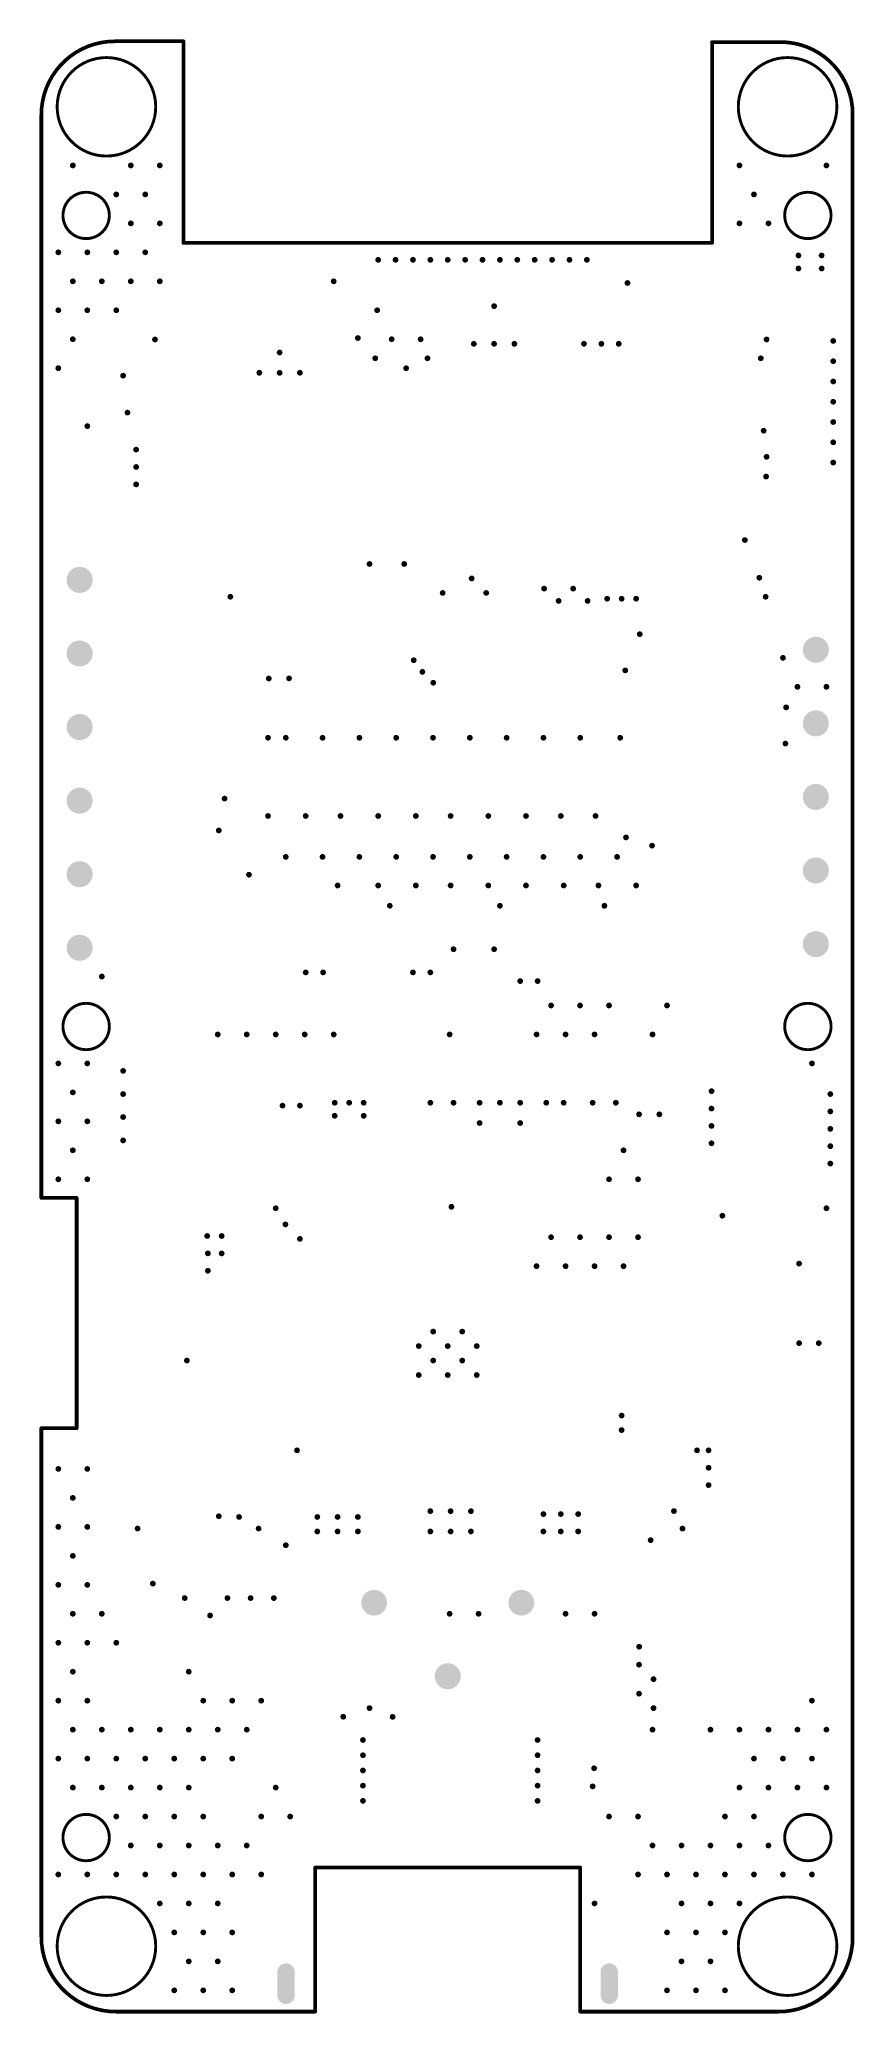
# Model space of a CAD drawing. Header units: millimetres. Extents: x -14.1 to 14, y -5 to 63.1.
import ezdxf

# ---------------------------------------------------------------- set-up
doc = ezdxf.new("R2010")
doc.units = ezdxf.units.MM
for name, color, linetype in [('KeepOutLayer', 6, 'Continuous'), ('PadHoleLayer', 156, 'Continuous'), ('ViaHoleLayer', 16, 'Continuous')]:
    doc.layers.add(name, color=color, linetype=linetype)

# ---------------------------------------------------------------- blocks, each defined once
blk = doc.blocks.new('HDR1X6_2')
at = {"layer": 'PadHoleLayer'}
h = blk.add_hatch(color=156, dxfattribs=at)
edge = h.paths.add_edge_path()
edge.add_arc((0, 0), 0.45, 0, 360)
h = blk.add_hatch(color=156, dxfattribs=at)
edge = h.paths.add_edge_path()
edge.add_arc((2.54, 0), 0.45, 0, 360)
h = blk.add_hatch(color=156, dxfattribs=at)
edge = h.paths.add_edge_path()
edge.add_arc((5.08, 0), 0.45, 0, 360)
h = blk.add_hatch(color=156, dxfattribs=at)
edge = h.paths.add_edge_path()
edge.add_arc((7.62, 0), 0.45, 0, 360)
h = blk.add_hatch(color=156, dxfattribs=at)
edge = h.paths.add_edge_path()
edge.add_arc((10.16, 0), 0.45, 0, 360)
h = blk.add_hatch(color=156, dxfattribs=at)
edge = h.paths.add_edge_path()
edge.add_arc((12.7, 0), 0.45, 0, 360)
blk = doc.blocks.new('HDR1X5_3')
at = {"layer": 'PadHoleLayer'}
h = blk.add_hatch(color=156, dxfattribs=at)
edge = h.paths.add_edge_path()
edge.add_arc((0, 0), 0.45, 0, 360)
h = blk.add_hatch(color=156, dxfattribs=at)
edge = h.paths.add_edge_path()
edge.add_arc((2.54, 0), 0.45, 0, 360)
h = blk.add_hatch(color=156, dxfattribs=at)
edge = h.paths.add_edge_path()
edge.add_arc((5.08, 0), 0.45, 0, 360)
h = blk.add_hatch(color=156, dxfattribs=at)
edge = h.paths.add_edge_path()
edge.add_arc((7.62, 0), 0.45, 0, 360)
h = blk.add_hatch(color=156, dxfattribs=at)
edge = h.paths.add_edge_path()
edge.add_arc((10.16, 0), 0.45, 0, 360)
blk = doc.blocks.new('AS312_52')
at = {"layer": 'PadHoleLayer'}
h = blk.add_hatch(color=156, dxfattribs=at)
edge = h.paths.add_edge_path()
edge.add_arc((0.076, 2.642), 0.45, 0, 360)
h = blk.add_hatch(color=156, dxfattribs=at)
edge = h.paths.add_edge_path()
edge.add_arc((-2.464, 0.102), 0.445, 0, 360)
h = blk.add_hatch(color=156, dxfattribs=at)
edge = h.paths.add_edge_path()
edge.add_arc((2.616, 0.102), 0.445, 0, 360)
blk = doc.blocks.new('TYPE_C____59')
at = {"layer": 'PadHoleLayer'}
h = blk.add_hatch(color=156, dxfattribs=at)
edge = h.paths.add_edge_path()
edge.add_arc((-5.575, -4.5), 0.3, 0, 180)
edge.add_line((-5.875, -4.5), (-5.875, -5.3))
edge.add_arc((-5.575, -5.3), 0.3, 180, 360)
edge.add_line((-5.275, -5.3), (-5.275, -4.5))
h = blk.add_hatch(color=156, dxfattribs=at)
edge = h.paths.add_edge_path()
edge.add_arc((5.575, -4.5), 0.3, 0, 180)
edge.add_line((5.275, -4.5), (5.275, -5.3))
edge.add_arc((5.575, -5.3), 0.3, 180, 360)
edge.add_line((5.875, -5.3), (5.875, -4.5))

msp = doc.modelspace()

# ---------------------------------------------------------------- hatches: boundary and pattern name
at = {"layer": 'ViaHoleLayer'}
h = msp.add_hatch(color=16, dxfattribs=at)
edge = h.paths.add_edge_path()
edge.add_arc((-12.935, 58.758), 0.1, 0, 360)
h = msp.add_hatch(color=16, dxfattribs=at)
edge = h.paths.add_edge_path()
edge.add_arc((-10.935, 58.758), 0.1, 0, 360)
h = msp.add_hatch(color=16, dxfattribs=at)
edge = h.paths.add_edge_path()
edge.add_arc((-9.935, 58.758), 0.1, 0, 360)
h = msp.add_hatch(color=16, dxfattribs=at)
edge = h.paths.add_edge_path()
edge.add_arc((10.065, 58.758), 0.1, 0, 360)
h = msp.add_hatch(color=16, dxfattribs=at)
edge = h.paths.add_edge_path()
edge.add_arc((13.065, 58.758), 0.1, 0, 360)
h = msp.add_hatch(color=16, dxfattribs=at)
edge = h.paths.add_edge_path()
edge.add_arc((-11.435, 57.758), 0.1, 0, 360)
h = msp.add_hatch(color=16, dxfattribs=at)
edge = h.paths.add_edge_path()
edge.add_arc((-10.435, 57.758), 0.1, 0, 360)
h = msp.add_hatch(color=16, dxfattribs=at)
edge = h.paths.add_edge_path()
edge.add_arc((10.565, 57.758), 0.1, 0, 360)
h = msp.add_hatch(color=16, dxfattribs=at)
edge = h.paths.add_edge_path()
edge.add_arc((-10.935, 56.758), 0.1, 0, 360)
h = msp.add_hatch(color=16, dxfattribs=at)
edge = h.paths.add_edge_path()
edge.add_arc((-9.935, 56.758), 0.1, 0, 360)
h = msp.add_hatch(color=16, dxfattribs=at)
edge = h.paths.add_edge_path()
edge.add_arc((10.065, 56.758), 0.1, 0, 360)
h = msp.add_hatch(color=16, dxfattribs=at)
edge = h.paths.add_edge_path()
edge.add_arc((11.065, 56.758), 0.1, 0, 360)
h = msp.add_hatch(color=16, dxfattribs=at)
edge = h.paths.add_edge_path()
edge.add_arc((-13.435, 55.758), 0.1, 0, 360)
h = msp.add_hatch(color=16, dxfattribs=at)
edge = h.paths.add_edge_path()
edge.add_arc((-12.435, 55.758), 0.1, 0, 360)
h = msp.add_hatch(color=16, dxfattribs=at)
edge = h.paths.add_edge_path()
edge.add_arc((-11.435, 55.758), 0.1, 0, 360)
h = msp.add_hatch(color=16, dxfattribs=at)
edge = h.paths.add_edge_path()
edge.add_arc((-10.435, 55.758), 0.1, 0, 360)
h = msp.add_hatch(color=16, dxfattribs=at)
edge = h.paths.add_edge_path()
edge.add_arc((-2.4, 55.5), 0.1, 0, 360)
h = msp.add_hatch(color=16, dxfattribs=at)
edge = h.paths.add_edge_path()
edge.add_arc((-1.8, 55.5), 0.1, 0, 360)
h = msp.add_hatch(color=16, dxfattribs=at)
edge = h.paths.add_edge_path()
edge.add_arc((-1.2, 55.5), 0.1, 0, 360)
h = msp.add_hatch(color=16, dxfattribs=at)
edge = h.paths.add_edge_path()
edge.add_arc((-0.6, 55.5), 0.1, 0, 360)
h = msp.add_hatch(color=16, dxfattribs=at)
edge = h.paths.add_edge_path()
edge.add_arc((0, 55.5), 0.1, 0, 360)
h = msp.add_hatch(color=16, dxfattribs=at)
edge = h.paths.add_edge_path()
edge.add_arc((0.6, 55.5), 0.1, 0, 360)
h = msp.add_hatch(color=16, dxfattribs=at)
edge = h.paths.add_edge_path()
edge.add_arc((1.2, 55.5), 0.1, 0, 360)
h = msp.add_hatch(color=16, dxfattribs=at)
edge = h.paths.add_edge_path()
edge.add_arc((1.8, 55.5), 0.1, 0, 360)
h = msp.add_hatch(color=16, dxfattribs=at)
edge = h.paths.add_edge_path()
edge.add_arc((2.4, 55.5), 0.1, 0, 360)
h = msp.add_hatch(color=16, dxfattribs=at)
edge = h.paths.add_edge_path()
edge.add_arc((3, 55.5), 0.1, 0, 360)
h = msp.add_hatch(color=16, dxfattribs=at)
edge = h.paths.add_edge_path()
edge.add_arc((3.6, 55.5), 0.1, 0, 360)
h = msp.add_hatch(color=16, dxfattribs=at)
edge = h.paths.add_edge_path()
edge.add_arc((4.2, 55.5), 0.1, 0, 360)
h = msp.add_hatch(color=16, dxfattribs=at)
edge = h.paths.add_edge_path()
edge.add_arc((4.8, 55.5), 0.1, 0, 360)
h = msp.add_hatch(color=16, dxfattribs=at)
edge = h.paths.add_edge_path()
edge.add_arc((12.1, 55.65), 0.1, 0, 360)
h = msp.add_hatch(color=16, dxfattribs=at)
edge = h.paths.add_edge_path()
edge.add_arc((12.1, 55.2), 0.1, 0, 360)
h = msp.add_hatch(color=16, dxfattribs=at)
edge = h.paths.add_edge_path()
edge.add_arc((12.9, 55.65), 0.1, 0, 360)
h = msp.add_hatch(color=16, dxfattribs=at)
edge = h.paths.add_edge_path()
edge.add_arc((12.9, 55.2), 0.1, 0, 360)
h = msp.add_hatch(color=16, dxfattribs=at)
edge = h.paths.add_edge_path()
edge.add_arc((-12.935, 54.758), 0.1, 0, 360)
h = msp.add_hatch(color=16, dxfattribs=at)
edge = h.paths.add_edge_path()
edge.add_arc((-11.935, 54.758), 0.1, 0, 360)
h = msp.add_hatch(color=16, dxfattribs=at)
edge = h.paths.add_edge_path()
edge.add_arc((-10.935, 54.758), 0.1, 0, 360)
h = msp.add_hatch(color=16, dxfattribs=at)
edge = h.paths.add_edge_path()
edge.add_arc((-9.935, 54.758), 0.1, 0, 360)
h = msp.add_hatch(color=16, dxfattribs=at)
edge = h.paths.add_edge_path()
edge.add_arc((-3.935, 54.758), 0.1, 0, 360)
h = msp.add_hatch(color=16, dxfattribs=at)
edge = h.paths.add_edge_path()
edge.add_arc((6.2, 54.7), 0.1, 0, 360)
h = msp.add_hatch(color=16, dxfattribs=at)
edge = h.paths.add_edge_path()
edge.add_arc((-13.435, 53.758), 0.1, 0, 360)
h = msp.add_hatch(color=16, dxfattribs=at)
edge = h.paths.add_edge_path()
edge.add_arc((-12.435, 53.758), 0.1, 0, 360)
h = msp.add_hatch(color=16, dxfattribs=at)
edge = h.paths.add_edge_path()
edge.add_arc((-11.435, 53.758), 0.1, 0, 360)
h = msp.add_hatch(color=16, dxfattribs=at)
edge = h.paths.add_edge_path()
edge.add_arc((-2.435, 53.758), 0.1, 0, 360)
h = msp.add_hatch(color=16, dxfattribs=at)
edge = h.paths.add_edge_path()
edge.add_arc((1.6, 53.9), 0.1, 0, 360)
h = msp.add_hatch(color=16, dxfattribs=at)
edge = h.paths.add_edge_path()
edge.add_arc((-12.935, 52.758), 0.1, 0, 360)
h = msp.add_hatch(color=16, dxfattribs=at)
edge = h.paths.add_edge_path()
edge.add_arc((-10.1, 52.75), 0.1, 0, 360)
h = msp.add_hatch(color=16, dxfattribs=at)
edge = h.paths.add_edge_path()
edge.add_arc((-3.1, 52.8), 0.1, 0, 360)
h = msp.add_hatch(color=16, dxfattribs=at)
edge = h.paths.add_edge_path()
edge.add_arc((-1.935, 52.758), 0.1, 0, 360)
h = msp.add_hatch(color=16, dxfattribs=at)
edge = h.paths.add_edge_path()
edge.add_arc((-0.935, 52.758), 0.1, 0, 360)
h = msp.add_hatch(color=16, dxfattribs=at)
edge = h.paths.add_edge_path()
edge.add_arc((0.9, 52.6), 0.1, 0, 360)
h = msp.add_hatch(color=16, dxfattribs=at)
edge = h.paths.add_edge_path()
edge.add_arc((1.6, 52.6), 0.1, 0, 360)
h = msp.add_hatch(color=16, dxfattribs=at)
edge = h.paths.add_edge_path()
edge.add_arc((2.3, 52.6), 0.1, 0, 360)
h = msp.add_hatch(color=16, dxfattribs=at)
edge = h.paths.add_edge_path()
edge.add_arc((4.7, 52.6), 0.1, 0, 360)
h = msp.add_hatch(color=16, dxfattribs=at)
edge = h.paths.add_edge_path()
edge.add_arc((5.3, 52.6), 0.1, 0, 360)
h = msp.add_hatch(color=16, dxfattribs=at)
edge = h.paths.add_edge_path()
edge.add_arc((5.9, 52.6), 0.1, 0, 360)
h = msp.add_hatch(color=16, dxfattribs=at)
edge = h.paths.add_edge_path()
edge.add_arc((11, 52.75), 0.1, 0, 360)
h = msp.add_hatch(color=16, dxfattribs=at)
edge = h.paths.add_edge_path()
edge.add_arc((13.3, 52.7), 0.1, 0, 360)
h = msp.add_hatch(color=16, dxfattribs=at)
edge = h.paths.add_edge_path()
edge.add_arc((-13.435, 51.758), 0.1, 0, 360)
h = msp.add_hatch(color=16, dxfattribs=at)
edge = h.paths.add_edge_path()
edge.add_arc((-5.8, 52.3), 0.1, 0, 360)
h = msp.add_hatch(color=16, dxfattribs=at)
edge = h.paths.add_edge_path()
edge.add_arc((-2.5, 52.1), 0.1, 0, 360)
h = msp.add_hatch(color=16, dxfattribs=at)
edge = h.paths.add_edge_path()
edge.add_arc((-1.435, 51.758), 0.1, 0, 360)
h = msp.add_hatch(color=16, dxfattribs=at)
edge = h.paths.add_edge_path()
edge.add_arc((-0.7, 52.1), 0.1, 0, 360)
h = msp.add_hatch(color=16, dxfattribs=at)
edge = h.paths.add_edge_path()
edge.add_arc((10.8, 52.1), 0.1, 0, 360)
h = msp.add_hatch(color=16, dxfattribs=at)
edge = h.paths.add_edge_path()
edge.add_arc((13.3, 52), 0.1, 0, 360)
h = msp.add_hatch(color=16, dxfattribs=at)
edge = h.paths.add_edge_path()
edge.add_arc((-11.2, 51.5), 0.1, 0, 360)
h = msp.add_hatch(color=16, dxfattribs=at)
edge = h.paths.add_edge_path()
edge.add_arc((-6.5, 51.6), 0.1, 0, 360)
h = msp.add_hatch(color=16, dxfattribs=at)
edge = h.paths.add_edge_path()
edge.add_arc((-5.8, 51.6), 0.1, 0, 360)
h = msp.add_hatch(color=16, dxfattribs=at)
edge = h.paths.add_edge_path()
edge.add_arc((-5.1, 51.6), 0.1, 0, 360)
h = msp.add_hatch(color=16, dxfattribs=at)
edge = h.paths.add_edge_path()
edge.add_arc((13.3, 51.3), 0.1, 0, 360)
h = msp.add_hatch(color=16, dxfattribs=at)
edge = h.paths.add_edge_path()
edge.add_arc((13.3, 50.6), 0.1, 0, 360)
h = msp.add_hatch(color=16, dxfattribs=at)
edge = h.paths.add_edge_path()
edge.add_arc((-12.435, 49.758), 0.1, 0, 360)
h = msp.add_hatch(color=16, dxfattribs=at)
edge = h.paths.add_edge_path()
edge.add_arc((-11.05, 50.225), 0.1, 0, 360)
h = msp.add_hatch(color=16, dxfattribs=at)
edge = h.paths.add_edge_path()
edge.add_arc((13.3, 49.9), 0.1, 0, 360)
h = msp.add_hatch(color=16, dxfattribs=at)
edge = h.paths.add_edge_path()
edge.add_arc((10.9, 49.6), 0.1, 0, 360)
h = msp.add_hatch(color=16, dxfattribs=at)
edge = h.paths.add_edge_path()
edge.add_arc((13.3, 49.2), 0.1, 0, 360)
h = msp.add_hatch(color=16, dxfattribs=at)
edge = h.paths.add_edge_path()
edge.add_arc((-10.75, 48.948), 0.1, 0, 360)
h = msp.add_hatch(color=16, dxfattribs=at)
edge = h.paths.add_edge_path()
edge.add_arc((-10.75, 48.348), 0.1, 0, 360)
h = msp.add_hatch(color=16, dxfattribs=at)
edge = h.paths.add_edge_path()
edge.add_arc((11, 48.7), 0.1, 0, 360)
h = msp.add_hatch(color=16, dxfattribs=at)
edge = h.paths.add_edge_path()
edge.add_arc((13.3, 48.5), 0.1, 0, 360)
h = msp.add_hatch(color=16, dxfattribs=at)
edge = h.paths.add_edge_path()
edge.add_arc((-10.75, 47.748), 0.1, 0, 360)
h = msp.add_hatch(color=16, dxfattribs=at)
edge = h.paths.add_edge_path()
edge.add_arc((10.984, 48.016), 0.1, 0, 360)
h = msp.add_hatch(color=16, dxfattribs=at)
edge = h.paths.add_edge_path()
edge.add_arc((10.25, 45.825), 0.1, 0, 360)
h = msp.add_hatch(color=16, dxfattribs=at)
edge = h.paths.add_edge_path()
edge.add_arc((-2.7, 45), 0.1, 0, 360)
h = msp.add_hatch(color=16, dxfattribs=at)
edge = h.paths.add_edge_path()
edge.add_arc((-1.5, 45), 0.1, 0, 360)
h = msp.add_hatch(color=16, dxfattribs=at)
edge = h.paths.add_edge_path()
edge.add_arc((0.825, 44.5), 0.1, 0, 360)
h = msp.add_hatch(color=16, dxfattribs=at)
edge = h.paths.add_edge_path()
edge.add_arc((10.75, 44.525), 0.1, 0, 360)
h = msp.add_hatch(color=16, dxfattribs=at)
edge = h.paths.add_edge_path()
edge.add_arc((-7.5, 43.868), 0.1, 0, 360)
h = msp.add_hatch(color=16, dxfattribs=at)
edge = h.paths.add_edge_path()
edge.add_arc((-0.175, 44), 0.1, 0, 360)
h = msp.add_hatch(color=16, dxfattribs=at)
edge = h.paths.add_edge_path()
edge.add_arc((1.326, 44), 0.1, 0, 360)
h = msp.add_hatch(color=16, dxfattribs=at)
edge = h.paths.add_edge_path()
edge.add_arc((3.326, 44.149), 0.1, 0, 360)
h = msp.add_hatch(color=16, dxfattribs=at)
edge = h.paths.add_edge_path()
edge.add_arc((3.826, 43.724), 0.1, 0, 360)
h = msp.add_hatch(color=16, dxfattribs=at)
edge = h.paths.add_edge_path()
edge.add_arc((4.326, 44.149), 0.1, 0, 360)
h = msp.add_hatch(color=16, dxfattribs=at)
edge = h.paths.add_edge_path()
edge.add_arc((4.826, 43.724), 0.1, 0, 360)
h = msp.add_hatch(color=16, dxfattribs=at)
edge = h.paths.add_edge_path()
edge.add_arc((5.5, 43.8), 0.1, 0, 360)
h = msp.add_hatch(color=16, dxfattribs=at)
edge = h.paths.add_edge_path()
edge.add_arc((6, 43.8), 0.1, 0, 360)
h = msp.add_hatch(color=16, dxfattribs=at)
edge = h.paths.add_edge_path()
edge.add_arc((6.5, 43.8), 0.1, 0, 360)
h = msp.add_hatch(color=16, dxfattribs=at)
edge = h.paths.add_edge_path()
edge.add_arc((10.968, 43.868), 0.1, 0, 360)
h = msp.add_hatch(color=16, dxfattribs=at)
edge = h.paths.add_edge_path()
edge.add_arc((6.625, 42.575), 0.1, 0, 360)
h = msp.add_hatch(color=16, dxfattribs=at)
edge = h.paths.add_edge_path()
edge.add_arc((-1.174, 41.675), 0.1, 0, 360)
h = msp.add_hatch(color=16, dxfattribs=at)
edge = h.paths.add_edge_path()
edge.add_arc((11.565, 41.758), 0.1, 0, 360)
h = msp.add_hatch(color=16, dxfattribs=at)
edge = h.paths.add_edge_path()
edge.add_arc((-6.175, 41.045), 0.1, 0, 360)
h = msp.add_hatch(color=16, dxfattribs=at)
edge = h.paths.add_edge_path()
edge.add_arc((-5.475, 41.05), 0.1, 0, 360)
h = msp.add_hatch(color=16, dxfattribs=at)
edge = h.paths.add_edge_path()
edge.add_arc((-0.875, 41.275), 0.1, 0, 360)
h = msp.add_hatch(color=16, dxfattribs=at)
edge = h.paths.add_edge_path()
edge.add_arc((-0.5, 40.9), 0.1, 0, 360)
h = msp.add_hatch(color=16, dxfattribs=at)
edge = h.paths.add_edge_path()
edge.add_arc((6.125, 41.325), 0.1, 0, 360)
h = msp.add_hatch(color=16, dxfattribs=at)
edge = h.paths.add_edge_path()
edge.add_arc((12.065, 40.758), 0.1, 0, 360)
h = msp.add_hatch(color=16, dxfattribs=at)
edge = h.paths.add_edge_path()
edge.add_arc((13.065, 40.758), 0.1, 0, 360)
h = msp.add_hatch(color=16, dxfattribs=at)
edge = h.paths.add_edge_path()
edge.add_arc((11.675, 40.05), 0.1, 0, 360)
h = msp.add_hatch(color=16, dxfattribs=at)
edge = h.paths.add_edge_path()
edge.add_arc((-6.2, 39), 0.1, 0, 360)
h = msp.add_hatch(color=16, dxfattribs=at)
edge = h.paths.add_edge_path()
edge.add_arc((-5.588, 39), 0.1, 0, 360)
h = msp.add_hatch(color=16, dxfattribs=at)
edge = h.paths.add_edge_path()
edge.add_arc((-4.318, 39), 0.1, 0, 360)
h = msp.add_hatch(color=16, dxfattribs=at)
edge = h.paths.add_edge_path()
edge.add_arc((-3.048, 39), 0.1, 0, 360)
h = msp.add_hatch(color=16, dxfattribs=at)
edge = h.paths.add_edge_path()
edge.add_arc((-1.778, 39), 0.1, 0, 360)
h = msp.add_hatch(color=16, dxfattribs=at)
edge = h.paths.add_edge_path()
edge.add_arc((-0.508, 39), 0.1, 0, 360)
h = msp.add_hatch(color=16, dxfattribs=at)
edge = h.paths.add_edge_path()
edge.add_arc((0.762, 39), 0.1, 0, 360)
h = msp.add_hatch(color=16, dxfattribs=at)
edge = h.paths.add_edge_path()
edge.add_arc((2.032, 39), 0.1, 0, 360)
h = msp.add_hatch(color=16, dxfattribs=at)
edge = h.paths.add_edge_path()
edge.add_arc((3.302, 39), 0.1, 0, 360)
h = msp.add_hatch(color=16, dxfattribs=at)
edge = h.paths.add_edge_path()
edge.add_arc((4.572, 39), 0.1, 0, 360)
h = msp.add_hatch(color=16, dxfattribs=at)
edge = h.paths.add_edge_path()
edge.add_arc((5.95, 39), 0.1, 0, 360)
h = msp.add_hatch(color=16, dxfattribs=at)
edge = h.paths.add_edge_path()
edge.add_arc((11.65, 38.8), 0.1, 0, 360)
h = msp.add_hatch(color=16, dxfattribs=at)
edge = h.paths.add_edge_path()
edge.add_arc((-7.7, 36.9), 0.1, 0, 360)
h = msp.add_hatch(color=16, dxfattribs=at)
edge = h.paths.add_edge_path()
edge.add_arc((-6.2, 36.3), 0.1, 0, 360)
h = msp.add_hatch(color=16, dxfattribs=at)
edge = h.paths.add_edge_path()
edge.add_arc((-4.9, 36.3), 0.1, 0, 360)
h = msp.add_hatch(color=16, dxfattribs=at)
edge = h.paths.add_edge_path()
edge.add_arc((-3.7, 36.3), 0.1, 0, 360)
h = msp.add_hatch(color=16, dxfattribs=at)
edge = h.paths.add_edge_path()
edge.add_arc((-2.4, 36.3), 0.1, 0, 360)
h = msp.add_hatch(color=16, dxfattribs=at)
edge = h.paths.add_edge_path()
edge.add_arc((-1.1, 36.3), 0.1, 0, 360)
h = msp.add_hatch(color=16, dxfattribs=at)
edge = h.paths.add_edge_path()
edge.add_arc((0.1, 36.3), 0.1, 0, 360)
h = msp.add_hatch(color=16, dxfattribs=at)
edge = h.paths.add_edge_path()
edge.add_arc((1.4, 36.3), 0.1, 0, 360)
h = msp.add_hatch(color=16, dxfattribs=at)
edge = h.paths.add_edge_path()
edge.add_arc((2.7, 36.3), 0.1, 0, 360)
h = msp.add_hatch(color=16, dxfattribs=at)
edge = h.paths.add_edge_path()
edge.add_arc((3.9, 36.3), 0.1, 0, 360)
h = msp.add_hatch(color=16, dxfattribs=at)
edge = h.paths.add_edge_path()
edge.add_arc((5.1, 36.3), 0.1, 0, 360)
h = msp.add_hatch(color=16, dxfattribs=at)
edge = h.paths.add_edge_path()
edge.add_arc((-7.9, 35.8), 0.1, 0, 360)
h = msp.add_hatch(color=16, dxfattribs=at)
edge = h.paths.add_edge_path()
edge.add_arc((6.15, 35.56), 0.1, 0, 360)
h = msp.add_hatch(color=16, dxfattribs=at)
edge = h.paths.add_edge_path()
edge.add_arc((-5.588, 34.888), 0.1, 0, 360)
h = msp.add_hatch(color=16, dxfattribs=at)
edge = h.paths.add_edge_path()
edge.add_arc((-4.318, 34.888), 0.1, 0, 360)
h = msp.add_hatch(color=16, dxfattribs=at)
edge = h.paths.add_edge_path()
edge.add_arc((-3.048, 34.888), 0.1, 0, 360)
h = msp.add_hatch(color=16, dxfattribs=at)
edge = h.paths.add_edge_path()
edge.add_arc((-1.778, 34.888), 0.1, 0, 360)
h = msp.add_hatch(color=16, dxfattribs=at)
edge = h.paths.add_edge_path()
edge.add_arc((-0.508, 34.888), 0.1, 0, 360)
h = msp.add_hatch(color=16, dxfattribs=at)
edge = h.paths.add_edge_path()
edge.add_arc((0.762, 34.888), 0.1, 0, 360)
h = msp.add_hatch(color=16, dxfattribs=at)
edge = h.paths.add_edge_path()
edge.add_arc((2.032, 34.888), 0.1, 0, 360)
h = msp.add_hatch(color=16, dxfattribs=at)
edge = h.paths.add_edge_path()
edge.add_arc((3.302, 34.888), 0.1, 0, 360)
h = msp.add_hatch(color=16, dxfattribs=at)
edge = h.paths.add_edge_path()
edge.add_arc((4.572, 34.888), 0.1, 0, 360)
h = msp.add_hatch(color=16, dxfattribs=at)
edge = h.paths.add_edge_path()
edge.add_arc((5.842, 34.888), 0.1, 0, 360)
h = msp.add_hatch(color=16, dxfattribs=at)
edge = h.paths.add_edge_path()
edge.add_arc((7.05, 35.275), 0.1, 0, 360)
h = msp.add_hatch(color=16, dxfattribs=at)
edge = h.paths.add_edge_path()
edge.add_arc((-6.858, 34.272), 0.1, 0, 360)
h = msp.add_hatch(color=16, dxfattribs=at)
edge = h.paths.add_edge_path()
edge.add_arc((-3.8, 33.9), 0.1, 0, 360)
h = msp.add_hatch(color=16, dxfattribs=at)
edge = h.paths.add_edge_path()
edge.add_arc((-2.4, 33.9), 0.1, 0, 360)
h = msp.add_hatch(color=16, dxfattribs=at)
edge = h.paths.add_edge_path()
edge.add_arc((-1.1, 33.9), 0.1, 0, 360)
h = msp.add_hatch(color=16, dxfattribs=at)
edge = h.paths.add_edge_path()
edge.add_arc((0.1, 33.9), 0.1, 0, 360)
h = msp.add_hatch(color=16, dxfattribs=at)
edge = h.paths.add_edge_path()
edge.add_arc((1.4, 33.9), 0.1, 0, 360)
h = msp.add_hatch(color=16, dxfattribs=at)
edge = h.paths.add_edge_path()
edge.add_arc((2.7, 33.9), 0.1, 0, 360)
h = msp.add_hatch(color=16, dxfattribs=at)
edge = h.paths.add_edge_path()
edge.add_arc((4, 33.9), 0.1, 0, 360)
h = msp.add_hatch(color=16, dxfattribs=at)
edge = h.paths.add_edge_path()
edge.add_arc((5.2, 33.9), 0.1, 0, 360)
h = msp.add_hatch(color=16, dxfattribs=at)
edge = h.paths.add_edge_path()
edge.add_arc((6.5, 33.9), 0.1, 0, 360)
h = msp.add_hatch(color=16, dxfattribs=at)
edge = h.paths.add_edge_path()
edge.add_arc((-2, 33.2), 0.1, 0, 360)
h = msp.add_hatch(color=16, dxfattribs=at)
edge = h.paths.add_edge_path()
edge.add_arc((1.8, 33.2), 0.1, 0, 360)
h = msp.add_hatch(color=16, dxfattribs=at)
edge = h.paths.add_edge_path()
edge.add_arc((5.405, 33.199), 0.1, 0, 360)
h = msp.add_hatch(color=16, dxfattribs=at)
edge = h.paths.add_edge_path()
edge.add_arc((0.2, 31.7), 0.1, 0, 360)
h = msp.add_hatch(color=16, dxfattribs=at)
edge = h.paths.add_edge_path()
edge.add_arc((1.6, 31.7), 0.1, 0, 360)
h = msp.add_hatch(color=16, dxfattribs=at)
edge = h.paths.add_edge_path()
edge.add_arc((-11.935, 30.758), 0.1, 0, 360)
h = msp.add_hatch(color=16, dxfattribs=at)
edge = h.paths.add_edge_path()
edge.add_arc((-4.9, 30.9), 0.1, 0, 360)
h = msp.add_hatch(color=16, dxfattribs=at)
edge = h.paths.add_edge_path()
edge.add_arc((-4.3, 30.9), 0.1, 0, 360)
h = msp.add_hatch(color=16, dxfattribs=at)
edge = h.paths.add_edge_path()
edge.add_arc((-1.2, 30.9), 0.1, 0, 360)
h = msp.add_hatch(color=16, dxfattribs=at)
edge = h.paths.add_edge_path()
edge.add_arc((-0.6, 30.9), 0.1, 0, 360)
h = msp.add_hatch(color=16, dxfattribs=at)
edge = h.paths.add_edge_path()
edge.add_arc((2.5, 30.6), 0.1, 0, 360)
h = msp.add_hatch(color=16, dxfattribs=at)
edge = h.paths.add_edge_path()
edge.add_arc((3.1, 30.6), 0.1, 0, 360)
h = msp.add_hatch(color=16, dxfattribs=at)
edge = h.paths.add_edge_path()
edge.add_arc((3.565, 29.758), 0.1, 0, 360)
h = msp.add_hatch(color=16, dxfattribs=at)
edge = h.paths.add_edge_path()
edge.add_arc((4.565, 29.758), 0.1, 0, 360)
h = msp.add_hatch(color=16, dxfattribs=at)
edge = h.paths.add_edge_path()
edge.add_arc((5.565, 29.758), 0.1, 0, 360)
h = msp.add_hatch(color=16, dxfattribs=at)
edge = h.paths.add_edge_path()
edge.add_arc((7.565, 29.758), 0.1, 0, 360)
h = msp.add_hatch(color=16, dxfattribs=at)
edge = h.paths.add_edge_path()
edge.add_arc((-7.935, 28.758), 0.1, 0, 360)
h = msp.add_hatch(color=16, dxfattribs=at)
edge = h.paths.add_edge_path()
edge.add_arc((-6.935, 28.758), 0.1, 0, 360)
h = msp.add_hatch(color=16, dxfattribs=at)
edge = h.paths.add_edge_path()
edge.add_arc((-5.935, 28.758), 0.1, 0, 360)
h = msp.add_hatch(color=16, dxfattribs=at)
edge = h.paths.add_edge_path()
edge.add_arc((-4.935, 28.758), 0.1, 0, 360)
h = msp.add_hatch(color=16, dxfattribs=at)
edge = h.paths.add_edge_path()
edge.add_arc((-3.935, 28.758), 0.1, 0, 360)
h = msp.add_hatch(color=16, dxfattribs=at)
edge = h.paths.add_edge_path()
edge.add_arc((0.065, 28.758), 0.1, 0, 360)
h = msp.add_hatch(color=16, dxfattribs=at)
edge = h.paths.add_edge_path()
edge.add_arc((3.065, 28.758), 0.1, 0, 360)
h = msp.add_hatch(color=16, dxfattribs=at)
edge = h.paths.add_edge_path()
edge.add_arc((4.065, 28.758), 0.1, 0, 360)
h = msp.add_hatch(color=16, dxfattribs=at)
edge = h.paths.add_edge_path()
edge.add_arc((5.065, 28.758), 0.1, 0, 360)
h = msp.add_hatch(color=16, dxfattribs=at)
edge = h.paths.add_edge_path()
edge.add_arc((7.065, 28.758), 0.1, 0, 360)
h = msp.add_hatch(color=16, dxfattribs=at)
edge = h.paths.add_edge_path()
edge.add_arc((-13.435, 27.758), 0.1, 0, 360)
h = msp.add_hatch(color=16, dxfattribs=at)
edge = h.paths.add_edge_path()
edge.add_arc((-12.435, 27.758), 0.1, 0, 360)
h = msp.add_hatch(color=16, dxfattribs=at)
edge = h.paths.add_edge_path()
edge.add_arc((-11.2, 27.5), 0.1, 0, 360)
h = msp.add_hatch(color=16, dxfattribs=at)
edge = h.paths.add_edge_path()
edge.add_arc((12.565, 27.758), 0.1, 0, 360)
h = msp.add_hatch(color=16, dxfattribs=at)
edge = h.paths.add_edge_path()
edge.add_arc((-12.935, 26.758), 0.1, 0, 360)
h = msp.add_hatch(color=16, dxfattribs=at)
edge = h.paths.add_edge_path()
edge.add_arc((-11.2, 26.7), 0.1, 0, 360)
h = msp.add_hatch(color=16, dxfattribs=at)
edge = h.paths.add_edge_path()
edge.add_arc((9.1, 26.8), 0.1, 0, 360)
h = msp.add_hatch(color=16, dxfattribs=at)
edge = h.paths.add_edge_path()
edge.add_arc((13.2, 26.7), 0.1, 0, 360)
h = msp.add_hatch(color=16, dxfattribs=at)
edge = h.paths.add_edge_path()
edge.add_arc((-11.2, 25.907), 0.1, 0, 360)
h = msp.add_hatch(color=16, dxfattribs=at)
edge = h.paths.add_edge_path()
edge.add_arc((-5.7, 26.3), 0.1, 0, 360)
h = msp.add_hatch(color=16, dxfattribs=at)
edge = h.paths.add_edge_path()
edge.add_arc((-5.1, 26.3), 0.1, 0, 360)
h = msp.add_hatch(color=16, dxfattribs=at)
edge = h.paths.add_edge_path()
edge.add_arc((-3.9, 26.4), 0.1, 0, 360)
h = msp.add_hatch(color=16, dxfattribs=at)
edge = h.paths.add_edge_path()
edge.add_arc((-3.9, 25.95), 0.1, 0, 360)
h = msp.add_hatch(color=16, dxfattribs=at)
edge = h.paths.add_edge_path()
edge.add_arc((-3.4, 26.4), 0.1, 0, 360)
h = msp.add_hatch(color=16, dxfattribs=at)
edge = h.paths.add_edge_path()
edge.add_arc((-2.9, 26.4), 0.1, 0, 360)
h = msp.add_hatch(color=16, dxfattribs=at)
edge = h.paths.add_edge_path()
edge.add_arc((-2.9, 25.95), 0.1, 0, 360)
h = msp.add_hatch(color=16, dxfattribs=at)
edge = h.paths.add_edge_path()
edge.add_arc((-0.6, 26.4), 0.1, 0, 360)
h = msp.add_hatch(color=16, dxfattribs=at)
edge = h.paths.add_edge_path()
edge.add_arc((0.2, 26.4), 0.1, 0, 360)
h = msp.add_hatch(color=16, dxfattribs=at)
edge = h.paths.add_edge_path()
edge.add_arc((1.1, 26.4), 0.1, 0, 360)
h = msp.add_hatch(color=16, dxfattribs=at)
edge = h.paths.add_edge_path()
edge.add_arc((1.8, 26.4), 0.1, 0, 360)
h = msp.add_hatch(color=16, dxfattribs=at)
edge = h.paths.add_edge_path()
edge.add_arc((2.5, 26.4), 0.1, 0, 360)
h = msp.add_hatch(color=16, dxfattribs=at)
edge = h.paths.add_edge_path()
edge.add_arc((3.4, 26.4), 0.1, 0, 360)
h = msp.add_hatch(color=16, dxfattribs=at)
edge = h.paths.add_edge_path()
edge.add_arc((4, 26.4), 0.1, 0, 360)
h = msp.add_hatch(color=16, dxfattribs=at)
edge = h.paths.add_edge_path()
edge.add_arc((5, 26.4), 0.1, 0, 360)
h = msp.add_hatch(color=16, dxfattribs=at)
edge = h.paths.add_edge_path()
edge.add_arc((5.8, 26.4), 0.1, 0, 360)
h = msp.add_hatch(color=16, dxfattribs=at)
edge = h.paths.add_edge_path()
edge.add_arc((6.6, 26), 0.1, 0, 360)
h = msp.add_hatch(color=16, dxfattribs=at)
edge = h.paths.add_edge_path()
edge.add_arc((7.3, 26), 0.1, 0, 360)
h = msp.add_hatch(color=16, dxfattribs=at)
edge = h.paths.add_edge_path()
edge.add_arc((9.1, 26.2), 0.1, 0, 360)
h = msp.add_hatch(color=16, dxfattribs=at)
edge = h.paths.add_edge_path()
edge.add_arc((13.2, 26.1), 0.1, 0, 360)
h = msp.add_hatch(color=16, dxfattribs=at)
edge = h.paths.add_edge_path()
edge.add_arc((-13.435, 25.758), 0.1, 0, 360)
h = msp.add_hatch(color=16, dxfattribs=at)
edge = h.paths.add_edge_path()
edge.add_arc((-12.435, 25.758), 0.1, 0, 360)
h = msp.add_hatch(color=16, dxfattribs=at)
edge = h.paths.add_edge_path()
edge.add_arc((1.1, 25.7), 0.1, 0, 360)
h = msp.add_hatch(color=16, dxfattribs=at)
edge = h.paths.add_edge_path()
edge.add_arc((2.5, 25.7), 0.1, 0, 360)
h = msp.add_hatch(color=16, dxfattribs=at)
edge = h.paths.add_edge_path()
edge.add_arc((9.1, 25.6), 0.1, 0, 360)
h = msp.add_hatch(color=16, dxfattribs=at)
edge = h.paths.add_edge_path()
edge.add_arc((13.2, 25.5), 0.1, 0, 360)
h = msp.add_hatch(color=16, dxfattribs=at)
edge = h.paths.add_edge_path()
edge.add_arc((-12.935, 24.758), 0.1, 0, 360)
h = msp.add_hatch(color=16, dxfattribs=at)
edge = h.paths.add_edge_path()
edge.add_arc((-11.2, 25.1), 0.1, 0, 360)
h = msp.add_hatch(color=16, dxfattribs=at)
edge = h.paths.add_edge_path()
edge.add_arc((6.065, 24.758), 0.1, 0, 360)
h = msp.add_hatch(color=16, dxfattribs=at)
edge = h.paths.add_edge_path()
edge.add_arc((9.1, 25), 0.1, 0, 360)
h = msp.add_hatch(color=16, dxfattribs=at)
edge = h.paths.add_edge_path()
edge.add_arc((13.2, 24.9), 0.1, 0, 360)
h = msp.add_hatch(color=16, dxfattribs=at)
edge = h.paths.add_edge_path()
edge.add_arc((-13.435, 23.758), 0.1, 0, 360)
h = msp.add_hatch(color=16, dxfattribs=at)
edge = h.paths.add_edge_path()
edge.add_arc((-12.435, 23.758), 0.1, 0, 360)
h = msp.add_hatch(color=16, dxfattribs=at)
edge = h.paths.add_edge_path()
edge.add_arc((5.565, 23.758), 0.1, 0, 360)
h = msp.add_hatch(color=16, dxfattribs=at)
edge = h.paths.add_edge_path()
edge.add_arc((6.565, 23.758), 0.1, 0, 360)
h = msp.add_hatch(color=16, dxfattribs=at)
edge = h.paths.add_edge_path()
edge.add_arc((13.2, 24.3), 0.1, 0, 360)
h = msp.add_hatch(color=16, dxfattribs=at)
edge = h.paths.add_edge_path()
edge.add_arc((-5.935, 22.758), 0.1, 0, 360)
h = msp.add_hatch(color=16, dxfattribs=at)
edge = h.paths.add_edge_path()
edge.add_arc((0.127, 22.808), 0.1, 0, 360)
h = msp.add_hatch(color=16, dxfattribs=at)
edge = h.paths.add_edge_path()
edge.add_arc((9.475, 22.5), 0.1, 0, 360)
h = msp.add_hatch(color=16, dxfattribs=at)
edge = h.paths.add_edge_path()
edge.add_arc((13.065, 22.758), 0.1, 0, 360)
h = msp.add_hatch(color=16, dxfattribs=at)
edge = h.paths.add_edge_path()
edge.add_arc((-8.3, 21.8), 0.1, 0, 360)
h = msp.add_hatch(color=16, dxfattribs=at)
edge = h.paths.add_edge_path()
edge.add_arc((-7.8, 21.8), 0.1, 0, 360)
h = msp.add_hatch(color=16, dxfattribs=at)
edge = h.paths.add_edge_path()
edge.add_arc((-5.6, 22.2), 0.1, 0, 360)
h = msp.add_hatch(color=16, dxfattribs=at)
edge = h.paths.add_edge_path()
edge.add_arc((3.565, 21.758), 0.1, 0, 360)
h = msp.add_hatch(color=16, dxfattribs=at)
edge = h.paths.add_edge_path()
edge.add_arc((4.565, 21.758), 0.1, 0, 360)
h = msp.add_hatch(color=16, dxfattribs=at)
edge = h.paths.add_edge_path()
edge.add_arc((5.565, 21.758), 0.1, 0, 360)
h = msp.add_hatch(color=16, dxfattribs=at)
edge = h.paths.add_edge_path()
edge.add_arc((6.565, 21.758), 0.1, 0, 360)
h = msp.add_hatch(color=16, dxfattribs=at)
edge = h.paths.add_edge_path()
edge.add_arc((-8.275, 21.2), 0.1, 0, 360)
h = msp.add_hatch(color=16, dxfattribs=at)
edge = h.paths.add_edge_path()
edge.add_arc((-7.8, 21.2), 0.1, 0, 360)
h = msp.add_hatch(color=16, dxfattribs=at)
edge = h.paths.add_edge_path()
edge.add_arc((-5.1, 21.7), 0.1, 0, 360)
h = msp.add_hatch(color=16, dxfattribs=at)
edge = h.paths.add_edge_path()
edge.add_arc((-8.275, 20.6), 0.1, 0, 360)
h = msp.add_hatch(color=16, dxfattribs=at)
edge = h.paths.add_edge_path()
edge.add_arc((3.065, 20.758), 0.1, 0, 360)
h = msp.add_hatch(color=16, dxfattribs=at)
edge = h.paths.add_edge_path()
edge.add_arc((4.065, 20.758), 0.1, 0, 360)
h = msp.add_hatch(color=16, dxfattribs=at)
edge = h.paths.add_edge_path()
edge.add_arc((5.065, 20.758), 0.1, 0, 360)
h = msp.add_hatch(color=16, dxfattribs=at)
edge = h.paths.add_edge_path()
edge.add_arc((6.065, 20.758), 0.1, 0, 360)
h = msp.add_hatch(color=16, dxfattribs=at)
edge = h.paths.add_edge_path()
edge.add_arc((12.122, 20.846), 0.1, 0, 360)
h = msp.add_hatch(color=16, dxfattribs=at)
edge = h.paths.add_edge_path()
edge.add_arc((-0.5, 18.5), 0.1, 0, 360)
h = msp.add_hatch(color=16, dxfattribs=at)
edge = h.paths.add_edge_path()
edge.add_arc((0.5, 18.5), 0.1, 0, 360)
h = msp.add_hatch(color=16, dxfattribs=at)
edge = h.paths.add_edge_path()
edge.add_arc((-1, 18), 0.1, 0, 360)
h = msp.add_hatch(color=16, dxfattribs=at)
edge = h.paths.add_edge_path()
edge.add_arc((0, 18), 0.1, 0, 360)
h = msp.add_hatch(color=16, dxfattribs=at)
edge = h.paths.add_edge_path()
edge.add_arc((1, 18), 0.1, 0, 360)
h = msp.add_hatch(color=16, dxfattribs=at)
edge = h.paths.add_edge_path()
edge.add_arc((12.122, 18.1), 0.1, 0, 360)
h = msp.add_hatch(color=16, dxfattribs=at)
edge = h.paths.add_edge_path()
edge.add_arc((12.8, 18.1), 0.1, 0, 360)
h = msp.add_hatch(color=16, dxfattribs=at)
edge = h.paths.add_edge_path()
edge.add_arc((-9, 17.5), 0.1, 0, 360)
h = msp.add_hatch(color=16, dxfattribs=at)
edge = h.paths.add_edge_path()
edge.add_arc((-1, 17), 0.1, 0, 360)
h = msp.add_hatch(color=16, dxfattribs=at)
edge = h.paths.add_edge_path()
edge.add_arc((-0.5, 17.5), 0.1, 0, 360)
h = msp.add_hatch(color=16, dxfattribs=at)
edge = h.paths.add_edge_path()
edge.add_arc((0, 17), 0.1, 0, 360)
h = msp.add_hatch(color=16, dxfattribs=at)
edge = h.paths.add_edge_path()
edge.add_arc((0.5, 17.5), 0.1, 0, 360)
h = msp.add_hatch(color=16, dxfattribs=at)
edge = h.paths.add_edge_path()
edge.add_arc((1, 17), 0.1, 0, 360)
h = msp.add_hatch(color=16, dxfattribs=at)
edge = h.paths.add_edge_path()
edge.add_arc((6, 15.6), 0.1, 0, 360)
h = msp.add_hatch(color=16, dxfattribs=at)
edge = h.paths.add_edge_path()
edge.add_arc((6, 15.1), 0.1, 0, 360)
h = msp.add_hatch(color=16, dxfattribs=at)
edge = h.paths.add_edge_path()
edge.add_arc((-5.2, 14.4), 0.1, 0, 360)
h = msp.add_hatch(color=16, dxfattribs=at)
edge = h.paths.add_edge_path()
edge.add_arc((8.6, 14.4), 0.1, 0, 360)
h = msp.add_hatch(color=16, dxfattribs=at)
edge = h.paths.add_edge_path()
edge.add_arc((9, 14.4), 0.1, 0, 360)
h = msp.add_hatch(color=16, dxfattribs=at)
edge = h.paths.add_edge_path()
edge.add_arc((-13.435, 13.758), 0.1, 0, 360)
h = msp.add_hatch(color=16, dxfattribs=at)
edge = h.paths.add_edge_path()
edge.add_arc((-12.435, 13.758), 0.1, 0, 360)
h = msp.add_hatch(color=16, dxfattribs=at)
edge = h.paths.add_edge_path()
edge.add_arc((9, 13.8), 0.1, 0, 360)
h = msp.add_hatch(color=16, dxfattribs=at)
edge = h.paths.add_edge_path()
edge.add_arc((9, 13.2), 0.1, 0, 360)
h = msp.add_hatch(color=16, dxfattribs=at)
edge = h.paths.add_edge_path()
edge.add_arc((-12.935, 12.758), 0.1, 0, 360)
h = msp.add_hatch(color=16, dxfattribs=at)
edge = h.paths.add_edge_path()
edge.add_arc((-0.6, 12.3), 0.1, 0, 360)
h = msp.add_hatch(color=16, dxfattribs=at)
edge = h.paths.add_edge_path()
edge.add_arc((0.1, 12.3), 0.1, 0, 360)
h = msp.add_hatch(color=16, dxfattribs=at)
edge = h.paths.add_edge_path()
edge.add_arc((0.8, 12.3), 0.1, 0, 360)
h = msp.add_hatch(color=16, dxfattribs=at)
edge = h.paths.add_edge_path()
edge.add_arc((3.3, 12.2), 0.1, 0, 360)
h = msp.add_hatch(color=16, dxfattribs=at)
edge = h.paths.add_edge_path()
edge.add_arc((3.9, 12.2), 0.1, 0, 360)
h = msp.add_hatch(color=16, dxfattribs=at)
edge = h.paths.add_edge_path()
edge.add_arc((4.5, 12.2), 0.1, 0, 360)
h = msp.add_hatch(color=16, dxfattribs=at)
edge = h.paths.add_edge_path()
edge.add_arc((7.804, 12.304), 0.1, 0, 360)
h = msp.add_hatch(color=16, dxfattribs=at)
edge = h.paths.add_edge_path()
edge.add_arc((-13.435, 11.758), 0.1, 0, 360)
h = msp.add_hatch(color=16, dxfattribs=at)
edge = h.paths.add_edge_path()
edge.add_arc((-12.435, 11.758), 0.1, 0, 360)
h = msp.add_hatch(color=16, dxfattribs=at)
edge = h.paths.add_edge_path()
edge.add_arc((-10.7, 11.7), 0.1, 0, 360)
h = msp.add_hatch(color=16, dxfattribs=at)
edge = h.paths.add_edge_path()
edge.add_arc((-7.9, 12.125), 0.1, 0, 360)
h = msp.add_hatch(color=16, dxfattribs=at)
edge = h.paths.add_edge_path()
edge.add_arc((-7.2, 12.1), 0.1, 0, 360)
h = msp.add_hatch(color=16, dxfattribs=at)
edge = h.paths.add_edge_path()
edge.add_arc((-6.525, 11.7), 0.1, 0, 360)
h = msp.add_hatch(color=16, dxfattribs=at)
edge = h.paths.add_edge_path()
edge.add_arc((-4.5, 12.1), 0.1, 0, 360)
h = msp.add_hatch(color=16, dxfattribs=at)
edge = h.paths.add_edge_path()
edge.add_arc((-4.5, 11.6), 0.1, 0, 360)
h = msp.add_hatch(color=16, dxfattribs=at)
edge = h.paths.add_edge_path()
edge.add_arc((-3.8, 12.1), 0.1, 0, 360)
h = msp.add_hatch(color=16, dxfattribs=at)
edge = h.paths.add_edge_path()
edge.add_arc((-3.8, 11.6), 0.1, 0, 360)
h = msp.add_hatch(color=16, dxfattribs=at)
edge = h.paths.add_edge_path()
edge.add_arc((-3.1, 12.1), 0.1, 0, 360)
h = msp.add_hatch(color=16, dxfattribs=at)
edge = h.paths.add_edge_path()
edge.add_arc((-3.1, 11.6), 0.1, 0, 360)
h = msp.add_hatch(color=16, dxfattribs=at)
edge = h.paths.add_edge_path()
edge.add_arc((-0.6, 11.6), 0.1, 0, 360)
h = msp.add_hatch(color=16, dxfattribs=at)
edge = h.paths.add_edge_path()
edge.add_arc((0.1, 11.6), 0.1, 0, 360)
h = msp.add_hatch(color=16, dxfattribs=at)
edge = h.paths.add_edge_path()
edge.add_arc((0.8, 11.6), 0.1, 0, 360)
h = msp.add_hatch(color=16, dxfattribs=at)
edge = h.paths.add_edge_path()
edge.add_arc((3.3, 11.6), 0.1, 0, 360)
h = msp.add_hatch(color=16, dxfattribs=at)
edge = h.paths.add_edge_path()
edge.add_arc((3.9, 11.6), 0.1, 0, 360)
h = msp.add_hatch(color=16, dxfattribs=at)
edge = h.paths.add_edge_path()
edge.add_arc((4.5, 11.6), 0.1, 0, 360)
h = msp.add_hatch(color=16, dxfattribs=at)
edge = h.paths.add_edge_path()
edge.add_arc((8.1, 11.7), 0.1, 0, 360)
h = msp.add_hatch(color=16, dxfattribs=at)
edge = h.paths.add_edge_path()
edge.add_arc((-5.586, 11.125), 0.1, 0, 360)
h = msp.add_hatch(color=16, dxfattribs=at)
edge = h.paths.add_edge_path()
edge.add_arc((7, 11.3), 0.1, 0, 360)
h = msp.add_hatch(color=16, dxfattribs=at)
edge = h.paths.add_edge_path()
edge.add_arc((-12.935, 10.758), 0.1, 0, 360)
h = msp.add_hatch(color=16, dxfattribs=at)
edge = h.paths.add_edge_path()
edge.add_arc((-13.435, 9.758), 0.1, 0, 360)
h = msp.add_hatch(color=16, dxfattribs=at)
edge = h.paths.add_edge_path()
edge.add_arc((-12.435, 9.758), 0.1, 0, 360)
h = msp.add_hatch(color=16, dxfattribs=at)
edge = h.paths.add_edge_path()
edge.add_arc((-10.175, 9.8), 0.1, 0, 360)
h = msp.add_hatch(color=16, dxfattribs=at)
edge = h.paths.add_edge_path()
edge.add_arc((-9.075, 9.3), 0.1, 0, 360)
h = msp.add_hatch(color=16, dxfattribs=at)
edge = h.paths.add_edge_path()
edge.add_arc((-7.6, 9.3), 0.1, 0, 360)
h = msp.add_hatch(color=16, dxfattribs=at)
edge = h.paths.add_edge_path()
edge.add_arc((-6.8, 9.3), 0.1, 0, 360)
h = msp.add_hatch(color=16, dxfattribs=at)
edge = h.paths.add_edge_path()
edge.add_arc((-6, 9.3), 0.1, 0, 360)
h = msp.add_hatch(color=16, dxfattribs=at)
edge = h.paths.add_edge_path()
edge.add_arc((-12.935, 8.758), 0.1, 0, 360)
h = msp.add_hatch(color=16, dxfattribs=at)
edge = h.paths.add_edge_path()
edge.add_arc((-11.935, 8.758), 0.1, 0, 360)
h = msp.add_hatch(color=16, dxfattribs=at)
edge = h.paths.add_edge_path()
edge.add_arc((-8.2, 8.7), 0.1, 0, 360)
h = msp.add_hatch(color=16, dxfattribs=at)
edge = h.paths.add_edge_path()
edge.add_arc((0.065, 8.758), 0.1, 0, 360)
h = msp.add_hatch(color=16, dxfattribs=at)
edge = h.paths.add_edge_path()
edge.add_arc((1.065, 8.758), 0.1, 0, 360)
h = msp.add_hatch(color=16, dxfattribs=at)
edge = h.paths.add_edge_path()
edge.add_arc((4.065, 8.758), 0.1, 0, 360)
h = msp.add_hatch(color=16, dxfattribs=at)
edge = h.paths.add_edge_path()
edge.add_arc((5.065, 8.758), 0.1, 0, 360)
h = msp.add_hatch(color=16, dxfattribs=at)
edge = h.paths.add_edge_path()
edge.add_arc((-13.435, 7.758), 0.1, 0, 360)
h = msp.add_hatch(color=16, dxfattribs=at)
edge = h.paths.add_edge_path()
edge.add_arc((-12.435, 7.758), 0.1, 0, 360)
h = msp.add_hatch(color=16, dxfattribs=at)
edge = h.paths.add_edge_path()
edge.add_arc((-11.435, 7.758), 0.1, 0, 360)
h = msp.add_hatch(color=16, dxfattribs=at)
edge = h.paths.add_edge_path()
edge.add_arc((6.604, 7.621), 0.1, 0, 360)
h = msp.add_hatch(color=16, dxfattribs=at)
edge = h.paths.add_edge_path()
edge.add_arc((-12.935, 6.758), 0.1, 0, 360)
h = msp.add_hatch(color=16, dxfattribs=at)
edge = h.paths.add_edge_path()
edge.add_arc((-8.935, 6.758), 0.1, 0, 360)
h = msp.add_hatch(color=16, dxfattribs=at)
edge = h.paths.add_edge_path()
edge.add_arc((6.6, 7), 0.1, 0, 360)
h = msp.add_hatch(color=16, dxfattribs=at)
edge = h.paths.add_edge_path()
edge.add_arc((7.1, 6.5), 0.1, 0, 360)
h = msp.add_hatch(color=16, dxfattribs=at)
edge = h.paths.add_edge_path()
edge.add_arc((-13.435, 5.758), 0.1, 0, 360)
h = msp.add_hatch(color=16, dxfattribs=at)
edge = h.paths.add_edge_path()
edge.add_arc((-12.435, 5.758), 0.1, 0, 360)
h = msp.add_hatch(color=16, dxfattribs=at)
edge = h.paths.add_edge_path()
edge.add_arc((-8.435, 5.758), 0.1, 0, 360)
h = msp.add_hatch(color=16, dxfattribs=at)
edge = h.paths.add_edge_path()
edge.add_arc((-7.435, 5.758), 0.1, 0, 360)
h = msp.add_hatch(color=16, dxfattribs=at)
edge = h.paths.add_edge_path()
edge.add_arc((-6.435, 5.758), 0.1, 0, 360)
h = msp.add_hatch(color=16, dxfattribs=at)
edge = h.paths.add_edge_path()
edge.add_arc((-2.7, 5.5), 0.1, 0, 360)
h = msp.add_hatch(color=16, dxfattribs=at)
edge = h.paths.add_edge_path()
edge.add_arc((6.6, 6), 0.1, 0, 360)
h = msp.add_hatch(color=16, dxfattribs=at)
edge = h.paths.add_edge_path()
edge.add_arc((7.1, 5.5), 0.1, 0, 360)
h = msp.add_hatch(color=16, dxfattribs=at)
edge = h.paths.add_edge_path()
edge.add_arc((12.565, 5.758), 0.1, 0, 360)
h = msp.add_hatch(color=16, dxfattribs=at)
edge = h.paths.add_edge_path()
edge.add_arc((-12.935, 4.758), 0.1, 0, 360)
h = msp.add_hatch(color=16, dxfattribs=at)
edge = h.paths.add_edge_path()
edge.add_arc((-11.935, 4.758), 0.1, 0, 360)
h = msp.add_hatch(color=16, dxfattribs=at)
edge = h.paths.add_edge_path()
edge.add_arc((-10.935, 4.758), 0.1, 0, 360)
h = msp.add_hatch(color=16, dxfattribs=at)
edge = h.paths.add_edge_path()
edge.add_arc((-9.935, 4.758), 0.1, 0, 360)
h = msp.add_hatch(color=16, dxfattribs=at)
edge = h.paths.add_edge_path()
edge.add_arc((-8.935, 4.758), 0.1, 0, 360)
h = msp.add_hatch(color=16, dxfattribs=at)
edge = h.paths.add_edge_path()
edge.add_arc((-7.935, 4.758), 0.1, 0, 360)
h = msp.add_hatch(color=16, dxfattribs=at)
edge = h.paths.add_edge_path()
edge.add_arc((-6.935, 4.758), 0.1, 0, 360)
h = msp.add_hatch(color=16, dxfattribs=at)
edge = h.paths.add_edge_path()
edge.add_arc((-3.604, 5.204), 0.1, 0, 360)
h = msp.add_hatch(color=16, dxfattribs=at)
edge = h.paths.add_edge_path()
edge.add_arc((-1.9, 5.2), 0.1, 0, 360)
h = msp.add_hatch(color=16, dxfattribs=at)
edge = h.paths.add_edge_path()
edge.add_arc((7.065, 4.758), 0.1, 0, 360)
h = msp.add_hatch(color=16, dxfattribs=at)
edge = h.paths.add_edge_path()
edge.add_arc((9.065, 4.758), 0.1, 0, 360)
h = msp.add_hatch(color=16, dxfattribs=at)
edge = h.paths.add_edge_path()
edge.add_arc((10.065, 4.758), 0.1, 0, 360)
h = msp.add_hatch(color=16, dxfattribs=at)
edge = h.paths.add_edge_path()
edge.add_arc((11.065, 4.758), 0.1, 0, 360)
h = msp.add_hatch(color=16, dxfattribs=at)
edge = h.paths.add_edge_path()
edge.add_arc((12.065, 4.758), 0.1, 0, 360)
h = msp.add_hatch(color=16, dxfattribs=at)
edge = h.paths.add_edge_path()
edge.add_arc((13.065, 4.758), 0.1, 0, 360)
h = msp.add_hatch(color=16, dxfattribs=at)
edge = h.paths.add_edge_path()
edge.add_arc((-2.925, 4.4), 0.1, 0, 360)
h = msp.add_hatch(color=16, dxfattribs=at)
edge = h.paths.add_edge_path()
edge.add_arc((3.1, 4.4), 0.1, 0, 360)
h = msp.add_hatch(color=16, dxfattribs=at)
edge = h.paths.add_edge_path()
edge.add_arc((-13.435, 3.758), 0.1, 0, 360)
h = msp.add_hatch(color=16, dxfattribs=at)
edge = h.paths.add_edge_path()
edge.add_arc((-12.435, 3.758), 0.1, 0, 360)
h = msp.add_hatch(color=16, dxfattribs=at)
edge = h.paths.add_edge_path()
edge.add_arc((-11.435, 3.758), 0.1, 0, 360)
h = msp.add_hatch(color=16, dxfattribs=at)
edge = h.paths.add_edge_path()
edge.add_arc((-10.435, 3.758), 0.1, 0, 360)
h = msp.add_hatch(color=16, dxfattribs=at)
edge = h.paths.add_edge_path()
edge.add_arc((-9.435, 3.758), 0.1, 0, 360)
h = msp.add_hatch(color=16, dxfattribs=at)
edge = h.paths.add_edge_path()
edge.add_arc((-8.435, 3.758), 0.1, 0, 360)
h = msp.add_hatch(color=16, dxfattribs=at)
edge = h.paths.add_edge_path()
edge.add_arc((-7.435, 3.758), 0.1, 0, 360)
h = msp.add_hatch(color=16, dxfattribs=at)
edge = h.paths.add_edge_path()
edge.add_arc((-2.925, 3.875), 0.1, 0, 360)
h = msp.add_hatch(color=16, dxfattribs=at)
edge = h.paths.add_edge_path()
edge.add_arc((-2.925, 3.35), 0.1, 0, 360)
h = msp.add_hatch(color=16, dxfattribs=at)
edge = h.paths.add_edge_path()
edge.add_arc((3.1, 3.875), 0.1, 0, 360)
h = msp.add_hatch(color=16, dxfattribs=at)
edge = h.paths.add_edge_path()
edge.add_arc((3.1, 3.35), 0.1, 0, 360)
h = msp.add_hatch(color=16, dxfattribs=at)
edge = h.paths.add_edge_path()
edge.add_arc((5.05, 3.425), 0.1, 0, 360)
h = msp.add_hatch(color=16, dxfattribs=at)
edge = h.paths.add_edge_path()
edge.add_arc((10.565, 3.758), 0.1, 0, 360)
h = msp.add_hatch(color=16, dxfattribs=at)
edge = h.paths.add_edge_path()
edge.add_arc((11.565, 3.758), 0.1, 0, 360)
h = msp.add_hatch(color=16, dxfattribs=at)
edge = h.paths.add_edge_path()
edge.add_arc((12.565, 3.758), 0.1, 0, 360)
h = msp.add_hatch(color=16, dxfattribs=at)
edge = h.paths.add_edge_path()
edge.add_arc((-12.935, 2.758), 0.1, 0, 360)
h = msp.add_hatch(color=16, dxfattribs=at)
edge = h.paths.add_edge_path()
edge.add_arc((-11.935, 2.758), 0.1, 0, 360)
h = msp.add_hatch(color=16, dxfattribs=at)
edge = h.paths.add_edge_path()
edge.add_arc((-10.935, 2.758), 0.1, 0, 360)
h = msp.add_hatch(color=16, dxfattribs=at)
edge = h.paths.add_edge_path()
edge.add_arc((-9.935, 2.758), 0.1, 0, 360)
h = msp.add_hatch(color=16, dxfattribs=at)
edge = h.paths.add_edge_path()
edge.add_arc((-8.935, 2.758), 0.1, 0, 360)
h = msp.add_hatch(color=16, dxfattribs=at)
edge = h.paths.add_edge_path()
edge.add_arc((-5.935, 2.758), 0.1, 0, 360)
h = msp.add_hatch(color=16, dxfattribs=at)
edge = h.paths.add_edge_path()
edge.add_arc((-2.925, 2.825), 0.1, 0, 360)
h = msp.add_hatch(color=16, dxfattribs=at)
edge = h.paths.add_edge_path()
edge.add_arc((3.1, 2.825), 0.1, 0, 360)
h = msp.add_hatch(color=16, dxfattribs=at)
edge = h.paths.add_edge_path()
edge.add_arc((5, 2.8), 0.1, 0, 360)
h = msp.add_hatch(color=16, dxfattribs=at)
edge = h.paths.add_edge_path()
edge.add_arc((10.065, 2.758), 0.1, 0, 360)
h = msp.add_hatch(color=16, dxfattribs=at)
edge = h.paths.add_edge_path()
edge.add_arc((11.065, 2.758), 0.1, 0, 360)
h = msp.add_hatch(color=16, dxfattribs=at)
edge = h.paths.add_edge_path()
edge.add_arc((12.065, 2.758), 0.1, 0, 360)
h = msp.add_hatch(color=16, dxfattribs=at)
edge = h.paths.add_edge_path()
edge.add_arc((13.065, 2.758), 0.1, 0, 360)
h = msp.add_hatch(color=16, dxfattribs=at)
edge = h.paths.add_edge_path()
edge.add_arc((-2.925, 2.3), 0.1, 0, 360)
h = msp.add_hatch(color=16, dxfattribs=at)
edge = h.paths.add_edge_path()
edge.add_arc((3.1, 2.3), 0.1, 0, 360)
h = msp.add_hatch(color=16, dxfattribs=at)
edge = h.paths.add_edge_path()
edge.add_arc((-11.435, 1.758), 0.1, 0, 360)
h = msp.add_hatch(color=16, dxfattribs=at)
edge = h.paths.add_edge_path()
edge.add_arc((-10.435, 1.758), 0.1, 0, 360)
h = msp.add_hatch(color=16, dxfattribs=at)
edge = h.paths.add_edge_path()
edge.add_arc((-9.435, 1.758), 0.1, 0, 360)
h = msp.add_hatch(color=16, dxfattribs=at)
edge = h.paths.add_edge_path()
edge.add_arc((-8.435, 1.758), 0.1, 0, 360)
h = msp.add_hatch(color=16, dxfattribs=at)
edge = h.paths.add_edge_path()
edge.add_arc((-6.435, 1.758), 0.1, 0, 360)
h = msp.add_hatch(color=16, dxfattribs=at)
edge = h.paths.add_edge_path()
edge.add_arc((-5.435, 1.758), 0.1, 0, 360)
h = msp.add_hatch(color=16, dxfattribs=at)
edge = h.paths.add_edge_path()
edge.add_arc((5.565, 1.758), 0.1, 0, 360)
h = msp.add_hatch(color=16, dxfattribs=at)
edge = h.paths.add_edge_path()
edge.add_arc((6.565, 1.758), 0.1, 0, 360)
h = msp.add_hatch(color=16, dxfattribs=at)
edge = h.paths.add_edge_path()
edge.add_arc((9.565, 1.758), 0.1, 0, 360)
h = msp.add_hatch(color=16, dxfattribs=at)
edge = h.paths.add_edge_path()
edge.add_arc((10.565, 1.758), 0.1, 0, 360)
h = msp.add_hatch(color=16, dxfattribs=at)
edge = h.paths.add_edge_path()
edge.add_arc((-10.935, 0.758), 0.1, 0, 360)
h = msp.add_hatch(color=16, dxfattribs=at)
edge = h.paths.add_edge_path()
edge.add_arc((-9.935, 0.758), 0.1, 0, 360)
h = msp.add_hatch(color=16, dxfattribs=at)
edge = h.paths.add_edge_path()
edge.add_arc((-8.935, 0.758), 0.1, 0, 360)
h = msp.add_hatch(color=16, dxfattribs=at)
edge = h.paths.add_edge_path()
edge.add_arc((-7.935, 0.758), 0.1, 0, 360)
h = msp.add_hatch(color=16, dxfattribs=at)
edge = h.paths.add_edge_path()
edge.add_arc((-6.935, 0.758), 0.1, 0, 360)
h = msp.add_hatch(color=16, dxfattribs=at)
edge = h.paths.add_edge_path()
edge.add_arc((7.065, 0.758), 0.1, 0, 360)
h = msp.add_hatch(color=16, dxfattribs=at)
edge = h.paths.add_edge_path()
edge.add_arc((8.065, 0.758), 0.1, 0, 360)
h = msp.add_hatch(color=16, dxfattribs=at)
edge = h.paths.add_edge_path()
edge.add_arc((9.065, 0.758), 0.1, 0, 360)
h = msp.add_hatch(color=16, dxfattribs=at)
edge = h.paths.add_edge_path()
edge.add_arc((10.065, 0.758), 0.1, 0, 360)
h = msp.add_hatch(color=16, dxfattribs=at)
edge = h.paths.add_edge_path()
edge.add_arc((11.065, 0.758), 0.1, 0, 360)
h = msp.add_hatch(color=16, dxfattribs=at)
edge = h.paths.add_edge_path()
edge.add_arc((-13.435, -0.242), 0.1, 0, 360)
h = msp.add_hatch(color=16, dxfattribs=at)
edge = h.paths.add_edge_path()
edge.add_arc((-12.435, -0.242), 0.1, 0, 360)
h = msp.add_hatch(color=16, dxfattribs=at)
edge = h.paths.add_edge_path()
edge.add_arc((-11.435, -0.242), 0.1, 0, 360)
h = msp.add_hatch(color=16, dxfattribs=at)
edge = h.paths.add_edge_path()
edge.add_arc((-10.435, -0.242), 0.1, 0, 360)
h = msp.add_hatch(color=16, dxfattribs=at)
edge = h.paths.add_edge_path()
edge.add_arc((-9.435, -0.242), 0.1, 0, 360)
h = msp.add_hatch(color=16, dxfattribs=at)
edge = h.paths.add_edge_path()
edge.add_arc((-8.435, -0.242), 0.1, 0, 360)
h = msp.add_hatch(color=16, dxfattribs=at)
edge = h.paths.add_edge_path()
edge.add_arc((-7.435, -0.242), 0.1, 0, 360)
h = msp.add_hatch(color=16, dxfattribs=at)
edge = h.paths.add_edge_path()
edge.add_arc((-6.435, -0.242), 0.1, 0, 360)
h = msp.add_hatch(color=16, dxfattribs=at)
edge = h.paths.add_edge_path()
edge.add_arc((6.565, -0.242), 0.1, 0, 360)
h = msp.add_hatch(color=16, dxfattribs=at)
edge = h.paths.add_edge_path()
edge.add_arc((7.565, -0.242), 0.1, 0, 360)
h = msp.add_hatch(color=16, dxfattribs=at)
edge = h.paths.add_edge_path()
edge.add_arc((8.565, -0.242), 0.1, 0, 360)
h = msp.add_hatch(color=16, dxfattribs=at)
edge = h.paths.add_edge_path()
edge.add_arc((9.565, -0.242), 0.1, 0, 360)
h = msp.add_hatch(color=16, dxfattribs=at)
edge = h.paths.add_edge_path()
edge.add_arc((10.565, -0.242), 0.1, 0, 360)
h = msp.add_hatch(color=16, dxfattribs=at)
edge = h.paths.add_edge_path()
edge.add_arc((11.565, -0.242), 0.1, 0, 360)
h = msp.add_hatch(color=16, dxfattribs=at)
edge = h.paths.add_edge_path()
edge.add_arc((12.565, -0.242), 0.1, 0, 360)
h = msp.add_hatch(color=16, dxfattribs=at)
edge = h.paths.add_edge_path()
edge.add_arc((-9.935, -1.242), 0.1, 0, 360)
h = msp.add_hatch(color=16, dxfattribs=at)
edge = h.paths.add_edge_path()
edge.add_arc((-8.935, -1.242), 0.1, 0, 360)
h = msp.add_hatch(color=16, dxfattribs=at)
edge = h.paths.add_edge_path()
edge.add_arc((-7.935, -1.242), 0.1, 0, 360)
h = msp.add_hatch(color=16, dxfattribs=at)
edge = h.paths.add_edge_path()
edge.add_arc((5.065, -1.242), 0.1, 0, 360)
h = msp.add_hatch(color=16, dxfattribs=at)
edge = h.paths.add_edge_path()
edge.add_arc((8.065, -1.242), 0.1, 0, 360)
h = msp.add_hatch(color=16, dxfattribs=at)
edge = h.paths.add_edge_path()
edge.add_arc((9.065, -1.242), 0.1, 0, 360)
h = msp.add_hatch(color=16, dxfattribs=at)
edge = h.paths.add_edge_path()
edge.add_arc((10.065, -1.242), 0.1, 0, 360)
h = msp.add_hatch(color=16, dxfattribs=at)
edge = h.paths.add_edge_path()
edge.add_arc((-9.435, -2.242), 0.1, 0, 360)
h = msp.add_hatch(color=16, dxfattribs=at)
edge = h.paths.add_edge_path()
edge.add_arc((-8.435, -2.242), 0.1, 0, 360)
h = msp.add_hatch(color=16, dxfattribs=at)
edge = h.paths.add_edge_path()
edge.add_arc((-7.435, -2.242), 0.1, 0, 360)
h = msp.add_hatch(color=16, dxfattribs=at)
edge = h.paths.add_edge_path()
edge.add_arc((7.565, -2.242), 0.1, 0, 360)
h = msp.add_hatch(color=16, dxfattribs=at)
edge = h.paths.add_edge_path()
edge.add_arc((8.565, -2.242), 0.1, 0, 360)
h = msp.add_hatch(color=16, dxfattribs=at)
edge = h.paths.add_edge_path()
edge.add_arc((9.565, -2.242), 0.1, 0, 360)
h = msp.add_hatch(color=16, dxfattribs=at)
edge = h.paths.add_edge_path()
edge.add_arc((-8.935, -3.242), 0.1, 0, 360)
h = msp.add_hatch(color=16, dxfattribs=at)
edge = h.paths.add_edge_path()
edge.add_arc((-7.935, -3.242), 0.1, 0, 360)
h = msp.add_hatch(color=16, dxfattribs=at)
edge = h.paths.add_edge_path()
edge.add_arc((8.065, -3.242), 0.1, 0, 360)
h = msp.add_hatch(color=16, dxfattribs=at)
edge = h.paths.add_edge_path()
edge.add_arc((9.065, -3.242), 0.1, 0, 360)
h = msp.add_hatch(color=16, dxfattribs=at)
edge = h.paths.add_edge_path()
edge.add_arc((-9.435, -4.242), 0.1, 0, 360)
h = msp.add_hatch(color=16, dxfattribs=at)
edge = h.paths.add_edge_path()
edge.add_arc((-8.435, -4.242), 0.1, 0, 360)
h = msp.add_hatch(color=16, dxfattribs=at)
edge = h.paths.add_edge_path()
edge.add_arc((-7.435, -4.242), 0.1, 0, 360)
h = msp.add_hatch(color=16, dxfattribs=at)
edge = h.paths.add_edge_path()
edge.add_arc((7.565, -4.242), 0.1, 0, 360)
h = msp.add_hatch(color=16, dxfattribs=at)
edge = h.paths.add_edge_path()
edge.add_arc((8.565, -4.242), 0.1, 0, 360)
h = msp.add_hatch(color=16, dxfattribs=at)
edge = h.paths.add_edge_path()
edge.add_arc((9.565, -4.242), 0.1, 0, 360)

# ---------------------------------------------------------------- linework, layer by layer
at = {"layer": 'KeepOutLayer', "const_width": 0.127}
for points in [[(-14.021, 60.511, -0.414214), (-11.489, 63.043)], [(11.489, 63.017, -0.414214), (13.97, 60.536)], [(-11.443, -4.978, -0.414214), (-14.021, -2.4)], [(13.97, -2.424, -0.414214), (11.416, -4.978)]]:
    msp.add_lwpolyline(points, format="xyb", dxfattribs=at)
for points in [[(-11.489, 63.043), (-9.119, 63.043)], [(-9.119, 56.083), (-9.119, 63.043)], [(9.119, 63.017), (11.489, 63.017)], [(9.119, 56.083), (9.119, 63.017)], [(-14.021, 23.114), (-14.021, 60.511)], [(13.97, -2.424), (13.97, 60.536)], [(-9.119, 56.083), (9.119, 56.083)], [(-14.021, 23.114), (-12.802, 23.114)], [(-12.802, 15.164), (-12.802, 23.114)], [(-14.021, 15.164), (-12.802, 15.164)], [(-14.021, -2.4), (-14.021, 15.164)], [(-4.572, -4.978), (-4.572, 0)], [(-4.572, 0), (4.572, 0)], [(4.572, -4.978), (4.572, 0)], [(-11.443, -4.978), (-4.572, -4.978)], [(4.572, -4.978), (11.416, -4.978)]]:
    msp.add_lwpolyline(points, dxfattribs=at)
at = {"layer": 'KeepOutLayer'}
for points, const_width in [([(-11.52, 63.043, 1), (-11.457, 63.043, 1)], 0.0635), ([(-11.52, 63.043, 1), (-11.457, 63.043, 1)], 0.0635), ([(-9.151, 63.043, 1), (-9.087, 63.043, 1)], 0.0635), ([(-9.151, 63.043, 1), (-9.087, 63.043, 1)], 0.0635), ([(9.087, 63.017, 1), (9.15, 63.017, 1)], 0.0635), ([(9.087, 63.017, 1), (9.15, 63.017, 1)], 0.0635), ([(11.457, 63.017, 1), (11.52, 63.017, 1)], 0.0635), ([(11.457, 63.017, 1), (11.52, 63.017, 1)], 0.0635), ([(-10.075, 60.782, 1), (-13.475, 60.782, 1)], 0.1), ([(13.425, 60.782, 1), (10.025, 60.782, 1)], 0.1), ([(-13.5, 60.782, 1), (-13.45, 60.782, 1)], 0.05), ([(-10.1, 60.782, 1), (-10.05, 60.782, 1)], 0.05), ([(10, 60.782, 1), (10.05, 60.782, 1)], 0.05), ([(13.4, 60.782, 1), (13.45, 60.782, 1)], 0.05), ([(-14.053, 60.511, 1), (-13.989, 60.511, 1)], 0.0635), ([(-14.053, 60.511, 1), (-13.989, 60.511, 1)], 0.0635), ([(13.938, 60.536, 1), (14.002, 60.536, 1)], 0.0635), ([(13.938, 60.536, 1), (14.002, 60.536, 1)], 0.0635), ([(-11.675, 57.032, 1), (-13.275, 57.032, 1)], 0.1), ([(13.225, 57.032, 1), (11.625, 57.032, 1)], 0.1), ([(-13.3, 57.032, 1), (-13.25, 57.032, 1)], 0.05), ([(-11.7, 57.032, 1), (-11.65, 57.032, 1)], 0.05), ([(11.6, 57.032, 1), (11.65, 57.032, 1)], 0.05), ([(13.2, 57.032, 1), (13.25, 57.032, 1)], 0.05), ([(-9.151, 56.083, 1), (-9.087, 56.083, 1)], 0.0635), ([(-9.151, 56.083, 1), (-9.087, 56.083, 1)], 0.0635), ([(9.087, 56.083, 1), (9.15, 56.083, 1)], 0.0635), ([(9.087, 56.083, 1), (9.15, 56.083, 1)], 0.0635), ([(-11.675, 29.032, 1), (-13.275, 29.032, 1)], 0.1), ([(13.225, 29.032, 1), (11.625, 29.032, 1)], 0.1), ([(-13.3, 29.032, 1), (-13.25, 29.032, 1)], 0.05), ([(-11.7, 29.032, 1), (-11.65, 29.032, 1)], 0.05), ([(11.6, 29.032, 1), (11.65, 29.032, 1)], 0.05), ([(13.2, 29.032, 1), (13.25, 29.032, 1)], 0.05), ([(-14.053, 23.114, 1), (-13.989, 23.114, 1)], 0.0635), ([(-14.053, 23.114, 1), (-13.989, 23.114, 1)], 0.0635), ([(-12.833, 23.114, 1), (-12.77, 23.114, 1)], 0.0635), ([(-12.833, 23.114, 1), (-12.77, 23.114, 1)], 0.0635), ([(-14.053, 15.164, 1), (-13.989, 15.164, 1)], 0.0635), ([(-14.053, 15.164, 1), (-13.989, 15.164, 1)], 0.0635), ([(-12.833, 15.164, 1), (-12.77, 15.164, 1)], 0.0635), ([(-12.833, 15.164, 1), (-12.77, 15.164, 1)], 0.0635), ([(-11.675, 1.032, 1), (-13.275, 1.032, 1)], 0.1), ([(13.225, 1.032, 1), (11.625, 1.032, 1)], 0.1), ([(-13.3, 1.032, 1), (-13.25, 1.032, 1)], 0.05), ([(-11.7, 1.032, 1), (-11.65, 1.032, 1)], 0.05), ([(11.6, 1.032, 1), (11.65, 1.032, 1)], 0.05), ([(13.2, 1.032, 1), (13.25, 1.032, 1)], 0.05), ([(-4.604, 0, 1), (-4.54, 0, 1)], 0.0635), ([(-4.604, 0, 1), (-4.54, 0, 1)], 0.0635), ([(4.54, 0, 1), (4.604, 0, 1)], 0.0635), ([(4.54, 0, 1), (4.604, 0, 1)], 0.0635), ([(-10.075, -2.718, 1), (-13.475, -2.718, 1)], 0.1), ([(13.425, -2.718, 1), (10.025, -2.718, 1)], 0.1), ([(-14.053, -2.4, 1), (-13.989, -2.4, 1)], 0.0635), ([(-14.053, -2.4, 1), (-13.989, -2.4, 1)], 0.0635), ([(-13.5, -2.718, 1), (-13.45, -2.718, 1)], 0.05), ([(-10.1, -2.718, 1), (-10.05, -2.718, 1)], 0.05), ([(10, -2.718, 1), (10.05, -2.718, 1)], 0.05), ([(13.4, -2.718, 1), (13.45, -2.718, 1)], 0.05), ([(13.938, -2.424, 1), (14.002, -2.424, 1)], 0.0635), ([(13.938, -2.424, 1), (14.002, -2.424, 1)], 0.0635), ([(-11.475, -4.978, 1), (-11.411, -4.978, 1)], 0.0635), ([(-11.475, -4.978, 1), (-11.411, -4.978, 1)], 0.0635), ([(-4.604, -4.978, 1), (-4.54, -4.978, 1)], 0.0635), ([(-4.604, -4.978, 1), (-4.54, -4.978, 1)], 0.0635), ([(4.54, -4.978, 1), (4.604, -4.978, 1)], 0.0635), ([(4.54, -4.978, 1), (4.604, -4.978, 1)], 0.0635), ([(11.384, -4.978, 1), (11.447, -4.978, 1)], 0.0635), ([(11.384, -4.978, 1), (11.447, -4.978, 1)], 0.0635)]:
    msp.add_lwpolyline(points, format="xyb", close=True, dxfattribs=dict(at, const_width=const_width))

# ---------------------------------------------------------------- block references
for name, p, rotation in [('HDR1X6_2', (-12.7, 44.45), 270), ('HDR1X5_3', (12.7, 31.877), 90), ('AS312_52', (0.076, 9.242), 180)]:
    msp.add_blockref(name, p, dxfattribs=dict(rotation=rotation))
msp.add_blockref('TYPE_C____59', (-0.004, 0.889))

doc.saveas('drawing.dxf')
